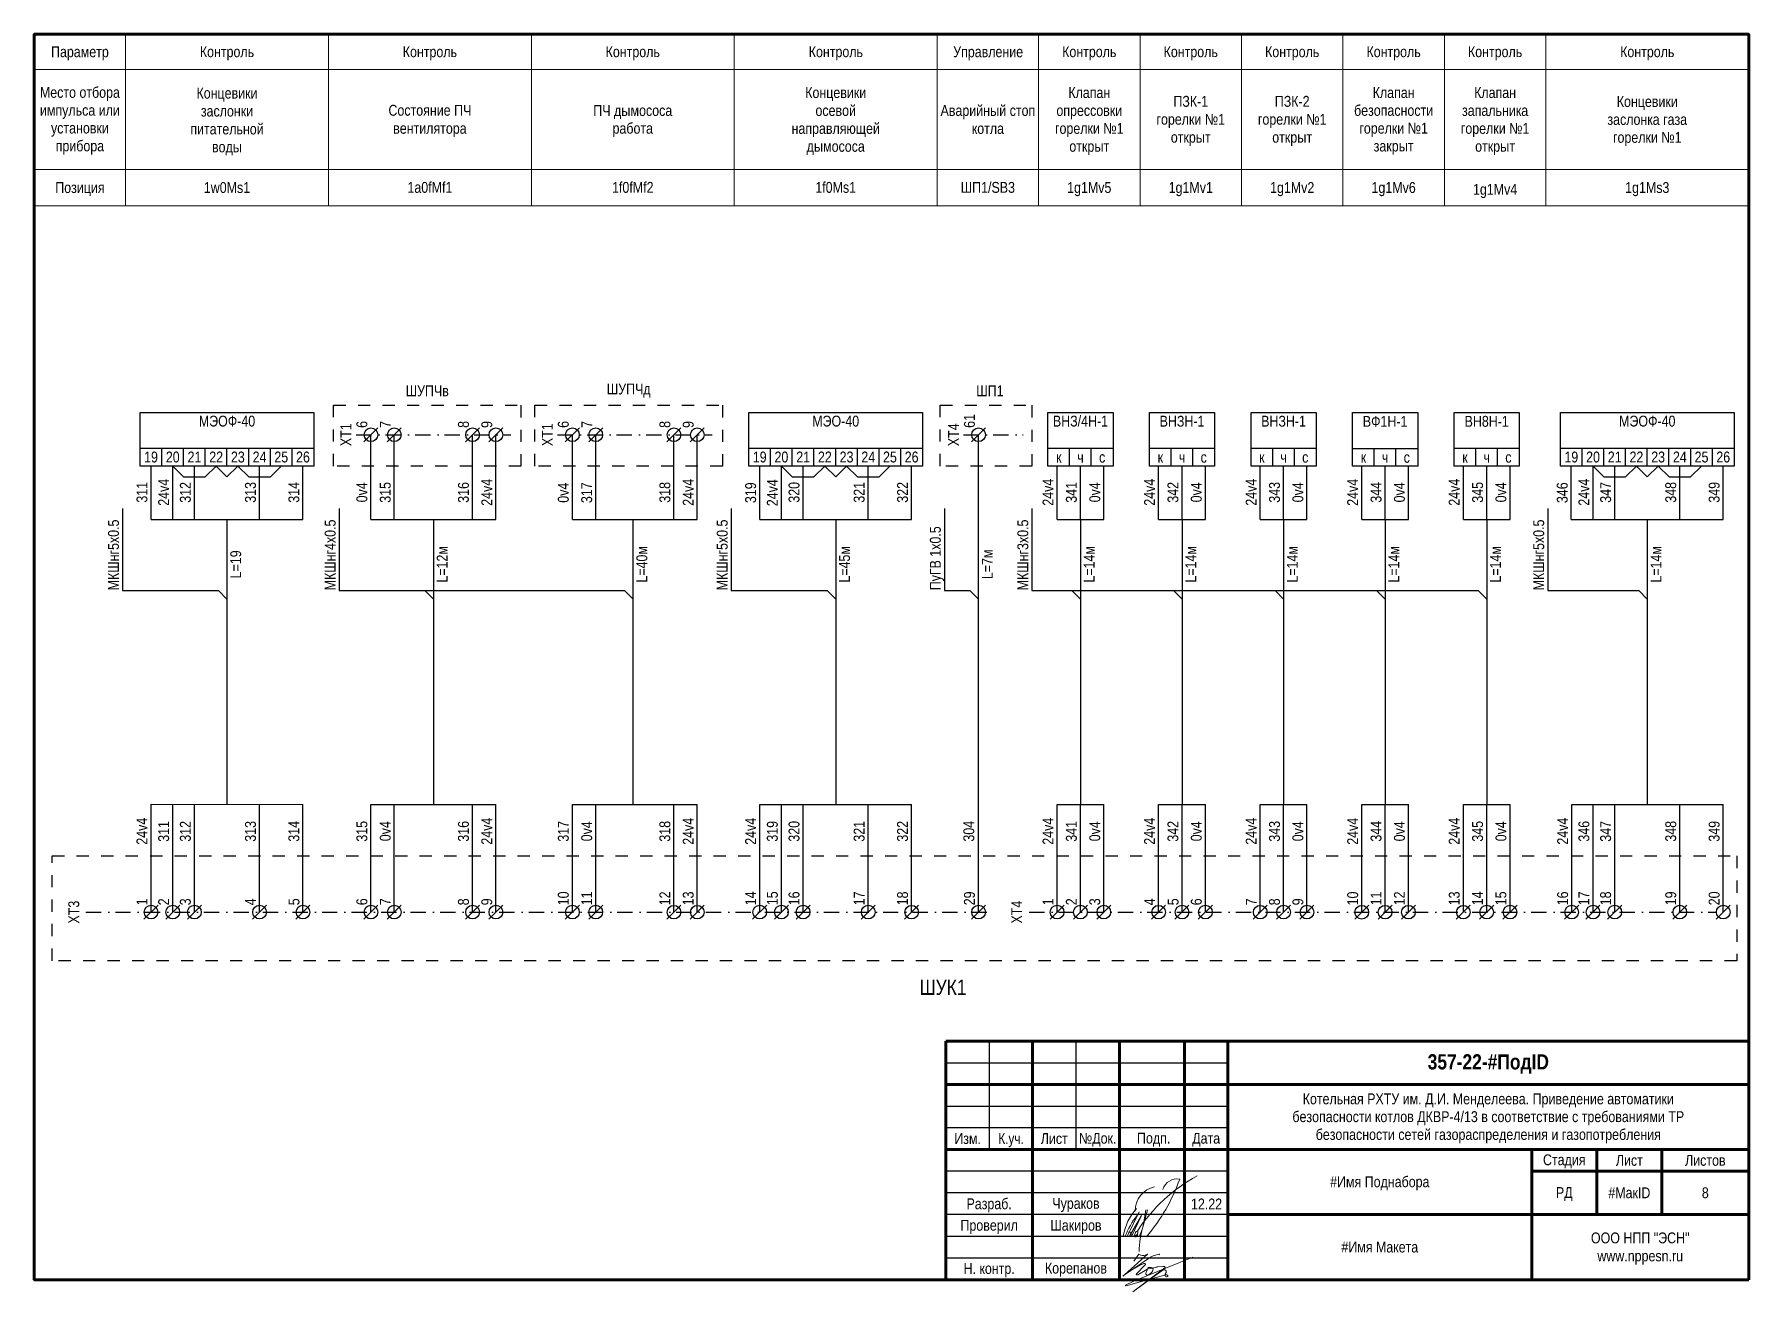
# Model space of a CAD drawing. Header units: millimetres. Extents: x -6000 to 26000, y -6000 to 26000.
# Drawn here: x 20 to 415, y -2538.1 to -2248.3 of the extents above; entities that cross this region are included whole.
import ezdxf

# ---------------------------------------------------------------- set-up
doc = ezdxf.new("R2010")
doc.units = ezdxf.units.MM
doc.header["$MEASUREMENT"] = 0
doc.linetypes.add('Штриховая', pattern=[5.644444, 2.822222, -2.822222])
doc.linetypes.add('Штрихпунктирная', pattern=[6.702778, 3.527778, -1.763889, 0, -1.411111])
for name, color, linetype, lineweight in [('0_Ном._пера__1', 7, 'Continuous', 15), ('0_Ном._пера__21', 7, 'Continuous', 30), ('0_Ном._пера__246', 7, 'Continuous', 100), ('2D - Общий_Ном._пера__1', 7, 'Continuous', 15), ('2D - Общий_Ном._пера__21', 7, 'Continuous', 30), ('Аннотация - Текст_Ном._пера__1', 7, 'Continuous', 15)]:
    doc.layers.add(name, color=color, linetype=linetype, lineweight=lineweight)
doc.layers.add('0_Ном._пера__9', color=7, linetype='Continuous', lineweight=15, true_color=0x3dad99)
doc.styles.add('СГЕНЕРИР_СТИЛЬ_1', font='')
doc.styles.add('СГЕНЕРИР_СТИЛЬ_4', font='')
doc.styles.get('СГЕНЕРИР_СТИЛЬ_1').set_extended_font_data('Arial Narrow')
doc.styles.get('СГЕНЕРИР_СТИЛЬ_4').set_extended_font_data('Arial Narrow', bold=True)

msp = doc.modelspace()

# ---------------------------------------------------------------- texts
at = {"layer": '0_Ном._пера__1', "color": 7, "linetype": 'Continuous', "lineweight": 15, "attachment_point": 5}
for s, insert, char_height, style in [('\\A1;{\\pqc;\\fArial Narrow|b1|i0|c204|p34;357-22\\fArial Narrow|b1|i0|c204|p34;-\\fArial Narrow|b1|i0|c204|p34;#ПодID}', (355, -2485.61), 3.5, 'СГЕНЕРИР_СТИЛЬ_4'), ('\\A1;{\\pqc;\\fArial Narrow|b0|i0|c204|p34;Изм.}', (235.04, -2502.8), 2.5, 'СГЕНЕРИР_СТИЛЬ_1'), ('\\A1;{\\W0.950000x;\\pqc;\\fArial Narrow|b0|i0|c204|p34;К.уч.}', (245.04, -2503.15), 2.5, 'СГЕНЕРИР_СТИЛЬ_1'), ('\\A1;{\\pqc;\\fArial Narrow|b0|i0|c204|p34;Лист}', (255, -2502.8), 2.5, 'СГЕНЕРИР_СТИЛЬ_1'), ('\\A1;{\\pqc;\\fArial Narrow|b0|i0|c204|p34;№Док.}', (265, -2503.08), 2.5, 'СГЕНЕРИР_СТИЛЬ_1'), ('\\A1;{\\pqc;\\fArial Narrow|b0|i0|c204|p34; Подп.}', (277.5, -2503.04), 2.5, 'СГЕНЕРИР_СТИЛЬ_1'), ('\\A1;{\\pqc;\\fArial Narrow|b0|i0|c204|p34;Дата}', (290, -2503.08), 2.5, 'СГЕНЕРИР_СТИЛЬ_1'), ('\\A1;{\\pqc;\\fArial Narrow|b0|i0|c204|p34;Стадия}', (372.5, -2508.04), 2.5, 'СГЕНЕРИР_СТИЛЬ_1'), ('\\A1;{\\pqc;\\fArial Narrow|b0|i0|c204|p34;Лист}', (387.5, -2507.82), 2.5, 'СГЕНЕРИР_СТИЛЬ_1'), ('\\A1;{\\pqc;\\fArial Narrow|b0|i0|c204|p34;Листов}', (405, -2507.82), 2.5, 'СГЕНЕРИР_СТИЛЬ_1'), ('\\A1;{\\pqc;\\fArial Narrow|b0|i0|c204|p34;#Имя Поднабора}', (330, -2513.12), 2.5, 'СГЕНЕРИР_СТИЛЬ_1'), ('\\A1;{\\pqc;\\fArial Narrow|b0|i0|c204|p34;РД}', (372.5, -2515.6), 2.5, 'СГЕНЕРИР_СТИЛЬ_1'), ('\\A1;{\\pqc;\\fArial Narrow|b0|i0|c204|p34;#МакID}', (387.5, -2515.3), 2.5, 'СГЕНЕРИР_СТИЛЬ_1'), ('\\A1;{\\pqc;\\fArial Narrow|b0|i0|c204|p34;#Имя Макета}', (330, -2527.8), 2.5, 'СГЕНЕРИР_СТИЛЬ_1')]:
    msp.add_mtext(s, dxfattribs=dict(at, insert=insert, char_height=char_height, style=style))
at = {"layer": '0_Ном._пера__1', "color": 7, "linetype": 'Continuous', "lineweight": 15, "insert": (355, -2498.12), "char_height": 2.5, "width": 102.1134, "attachment_point": 5, "line_spacing_factor": 0.984993, "style": 'СГЕНЕРИР_СТИЛЬ_1'}
msp.add_mtext('\\A1;{\\pqc;\\fArial Narrow|b0|i0|c204|p34;Котельная РХТУ им. Д.И. Менделеева. Приведение автоматики безопасности котлов ДКВР-4/13 в соответствие с требованиями ТР безопасности сетей газораспределения и газопотребления}', dxfattribs=at)
at = {"layer": '0_Ном._пера__1', "color": 7, "linetype": 'Continuous', "lineweight": 15, "insert": (390, -2528.13), "char_height": 2.5, "attachment_point": 5, "line_spacing_factor": 0.996855, "style": 'СГЕНЕРИР_СТИЛЬ_1'}
msp.add_mtext('\\A1;{\\pqc;\\fArial Narrow|b0|i0|c204|p34;ООО НПП "ЭСН"\\P\\pqc;\\fArial Narrow|b0|i0|c204|p34;www.nppesn.ru}', dxfattribs=at)
at = {"layer": 'Аннотация - Текст_Ном._пера__1', "color": 7, "linetype": 'Continuous', "lineweight": 15, "attachment_point": 2, "style": 'СГЕНЕРИР_СТИЛЬ_1'}
for s, insert, char_height in [('\\A1;{\\pqc;\\fArial Narrow|b0|i0|c204|p34;Параметр}', (30.51, -2251.1), 2.5), ('\\A1;{\\pqc;\\fArial Narrow|b0|i0|c204|p34;Контроль}', (64.4, -2251.09), 2.5), ('\\A1;{\\pqc;\\fArial Narrow|b0|i0|c204|p34;Контроль}', (111.15, -2251.09), 2.5), ('\\A1;{\\pqc;\\fArial Narrow|b0|i0|c204|p34;Контроль}', (157.89, -2251.09), 2.5), ('\\A1;{\\pqc;\\fArial Narrow|b0|i0|c204|p34;Контроль}', (204.69, -2251.09), 2.5), ('\\A1;{\\pqc;\\fArial Narrow|b0|i0|c204|p34;Управление}', (239.77, -2251.1), 2.5), ('\\A1;{\\pqc;\\fArial Narrow|b0|i0|c204|p34;Контроль}', (263.07, -2251.09), 2.5), ('\\A1;{\\pqc;\\fArial Narrow|b0|i0|c204|p34;Контроль}', (286.45, -2251.09), 2.5), ('\\A1;{\\pqc;\\fArial Narrow|b0|i0|c204|p34;Контроль}', (309.82, -2251.09), 2.5), ('\\A1;{\\pqc;\\fArial Narrow|b0|i0|c204|p34;Контроль}', (333.19, -2251.09), 2.5), ('\\A1;{\\pqc;\\fArial Narrow|b0|i0|c204|p34;Контроль}', (356.57, -2251.09), 2.5), ('\\A1;{\\pqc;\\fArial Narrow|b0|i0|c204|p34;Контроль}', (391.63, -2251.09), 2.5), ('\\A1;{\\pqc;\\fArial Narrow|b0|i0|c204|p34;Позиция}', (30.51, -2282.39), 2.5), ('\\A1;{\\pqc;\\fArial Narrow|b0|i0|c204|p34;1w0Ms1}', (64.4, -2282.38), 2.5), ('\\A1;{\\pqc;\\fArial Narrow|b0|i0|c204|p34;1a0fMf1}', (111.15, -2282.35), 2.5), ('\\A1;{\\pqc;\\fArial Narrow|b0|i0|c204|p34;1f0fMf\\fArial Narrow|b0|i0|c204|p34;2}', (157.89, -2282.35), 2.5), ('\\A1;{\\pqc;\\fArial Narrow|b0|i0|c204|p34;1f0Ms1}', (204.64, -2282.35), 2.5), ('\\A1;{\\pqc;\\fArial Narrow|b0|i0|c204|p34;ШП1/SB\\fArial Narrow|b0|i0|c204|p34;3}', (239.7, -2282.35), 2.5), ('\\A1;{\\pqc;\\fArial Narrow|b0|i0|c204|p34;1g1Mv5}', (263.07, -2282.38), 2.5), ('\\A1;{\\pqc;\\fArial Narrow|b0|i0|c204|p34;1g1Mv1}', (286.45, -2282.38), 2.5), ('\\A1;{\\pqc;\\fArial Narrow|b0|i0|c204|p34;1g1Mv\\fArial Narrow|b0|i0|c204|p34;2}', (309.82, -2282.38), 2.5), ('\\A1;{\\pqc;\\fArial Narrow|b0|i0|c204|p34;1g1Mv\\fArial Narrow|b0|i0|c204|p34;6}', (333.19, -2282.38), 2.5), ('\\A1;{\\pqc;\\fArial Narrow|b0|i0|c204|p34;1\\fArial Narrow|b0|i0|c204|p34;g1\\fArial Narrow|b0|i0|c204|p34;M\\fArial Narrow|b0|i0|c204|p34;v4}', (356.57, -2282.8), 2.5), ('\\A1;{\\pqc;\\fArial Narrow|b0|i0|c204|p34;1\\fArial Narrow|b0|i0|c204|p34;g1\\fArial Narrow|b0|i0|c204|p34;M\\fArial Narrow|b0|i0|c204|p34;s3}', (391.63, -2282.38), 2.5), ('\\A1;{\\pqc;\\fArial Narrow|b0|i0|c204|p34;ШУПЧв}', (110.54, -2329.24), 2.5), ('\\A1;{\\pqc;\\fArial Narrow|b0|i0|c204|p34;ШУПЧд}', (156.95, -2328.8), 2.5), ('\\A1;{\\pqc;\\fArial Narrow|b0|i0|c204|p34;Ш\\fArial Narrow|b0|i0|c204|p34;П1}', (240.18, -2329.23), 2.5), ('\\A1;{\\pqc;\\fArial Narrow|b0|i0|c204|p34;МЭО\\fArial Narrow|b0|i0|c204|p34;Ф\\fArial Narrow|b0|i0|c204|p34;-40}', (64.4, -2336.21), 2.5), ('\\A1;{\\pqc;\\fArial Narrow|b0|i0|c204|p34;МЭО-40}', (204.64, -2336.21), 2.5), ('\\A1;{\\pqc;\\fArial Narrow|b0|i0|c204|p34;ВНЗ/4Н-1}', (261.04, -2336.21), 2.5), ('\\A1;{\\pqc;\\fArial Narrow|b0|i0|c204|p34;ВНЗН-1}', (284.44, -2336.23), 2.5), ('\\A1;{\\pqc;\\fArial Narrow|b0|i0|c204|p34;ВНЗН-1}', (307.83, -2336.23), 2.5), ('\\A1;{\\pqc;\\fArial Narrow|b0|i0|c204|p34;В\\fArial Narrow|b0|i0|c204|p34;Ф1\\fArial Narrow|b0|i0|c204|p34;Н-1}', (331.23, -2336.27), 2.5), ('\\A1;{\\pqc;\\fArial Narrow|b0|i0|c204|p34;ВН\\fArial Narrow|b0|i0|c204|p34;8\\fArial Narrow|b0|i0|c204|p34;Н-1}', (354.63, -2336.26), 2.5), ('\\A1;{\\pqc;\\fArial Narrow|b0|i0|c204|p34;МЭО\\fArial Narrow|b0|i0|c204|p34;Ф\\fArial Narrow|b0|i0|c204|p34;-40}', (391.63, -2336.21), 2.5), ('\\A1;{\\pqc;\\fArial Narrow|b0|i0|c204|p34;19}', (46.9, -2344.48), 2.5), ('\\A1;{\\pqc;\\fArial Narrow|b0|i0|c204|p34;20}', (51.9, -2344.48), 2.5), ('\\A1;{\\pqc;\\fArial Narrow|b0|i0|c204|p34;21}', (56.9, -2344.48), 2.5), ('\\A1;{\\pqc;\\fArial Narrow|b0|i0|c204|p34;22}', (61.9, -2344.48), 2.5), ('\\A1;{\\pqc;\\fArial Narrow|b0|i0|c204|p34;23}', (66.9, -2344.48), 2.5), ('\\A1;{\\pqc;\\fArial Narrow|b0|i0|c204|p34;24}', (71.9, -2344.48), 2.5), ('\\A1;{\\pqc;\\fArial Narrow|b0|i0|c204|p34;25}', (76.9, -2344.48), 2.5), ('\\A1;{\\pqc;\\fArial Narrow|b0|i0|c204|p34;26}', (81.9, -2344.48), 2.5), ('\\A1;{\\pqc;\\fArial Narrow|b0|i0|c204|p34;19}', (187.14, -2344.48), 2.5), ('\\A1;{\\pqc;\\fArial Narrow|b0|i0|c204|p34;20}', (192.14, -2344.48), 2.5), ('\\A1;{\\pqc;\\fArial Narrow|b0|i0|c204|p34;21}', (197.14, -2344.48), 2.5), ('\\A1;{\\pqc;\\fArial Narrow|b0|i0|c204|p34;22}', (202.14, -2344.48), 2.5), ('\\A1;{\\pqc;\\fArial Narrow|b0|i0|c204|p34;23}', (207.14, -2344.48), 2.5), ('\\A1;{\\pqc;\\fArial Narrow|b0|i0|c204|p34;24}', (212.14, -2344.48), 2.5), ('\\A1;{\\pqc;\\fArial Narrow|b0|i0|c204|p34;25}', (217.14, -2344.48), 2.5), ('\\A1;{\\pqc;\\fArial Narrow|b0|i0|c204|p34;26}', (222.14, -2344.48), 2.5), ('\\A1;{\\pqc;\\fArial Narrow|b0|i0|c204|p34;к}', (256.04, -2344.52), 2.5), ('\\A1;{\\pqc;\\fArial Narrow|b0|i0|c204|p34;ч}', (261.04, -2344.52), 2.5), ('\\A1;{\\pqc;\\fArial Narrow|b0|i0|c204|p34;с}', (266.04, -2344.52), 2.5), ('\\A1;{\\pqc;\\fArial Narrow|b0|i0|c204|p34;к}', (279.44, -2344.53), 2.5), ('\\A1;{\\pqc;\\fArial Narrow|b0|i0|c204|p34;ч}', (284.44, -2344.53), 2.5), ('\\A1;{\\pqc;\\fArial Narrow|b0|i0|c204|p34;с}', (289.44, -2344.53), 2.5), ('\\A1;{\\pqc;\\fArial Narrow|b0|i0|c204|p34;к}', (302.83, -2344.53), 2.5), ('\\A1;{\\pqc;\\fArial Narrow|b0|i0|c204|p34;ч}', (307.83, -2344.53), 2.5), ('\\A1;{\\pqc;\\fArial Narrow|b0|i0|c204|p34;с}', (312.83, -2344.53), 2.5), ('\\A1;{\\pqc;\\fArial Narrow|b0|i0|c204|p34;к}', (326.23, -2344.55), 2.5), ('\\A1;{\\pqc;\\fArial Narrow|b0|i0|c204|p34;ч}', (331.23, -2344.55), 2.5), ('\\A1;{\\pqc;\\fArial Narrow|b0|i0|c204|p34;с}', (336.23, -2344.55), 2.5), ('\\A1;{\\pqc;\\fArial Narrow|b0|i0|c204|p34;к}', (349.63, -2344.53), 2.5), ('\\A1;{\\pqc;\\fArial Narrow|b0|i0|c204|p34;ч}', (354.63, -2344.53), 2.5), ('\\A1;{\\pqc;\\fArial Narrow|b0|i0|c204|p34;с}', (359.63, -2344.53), 2.5), ('\\A1;{\\pqc;\\fArial Narrow|b0|i0|c204|p34;19}', (374.13, -2344.48), 2.5), ('\\A1;{\\pqc;\\fArial Narrow|b0|i0|c204|p34;20}', (379.13, -2344.48), 2.5), ('\\A1;{\\pqc;\\fArial Narrow|b0|i0|c204|p34;21}', (384.13, -2344.48), 2.5), ('\\A1;{\\pqc;\\fArial Narrow|b0|i0|c204|p34;22}', (389.13, -2344.48), 2.5), ('\\A1;{\\pqc;\\fArial Narrow|b0|i0|c204|p34;23}', (394.13, -2344.48), 2.5), ('\\A1;{\\pqc;\\fArial Narrow|b0|i0|c204|p34;24}', (399.13, -2344.48), 2.5), ('\\A1;{\\pqc;\\fArial Narrow|b0|i0|c204|p34;25}', (404.13, -2344.48), 2.5), ('\\A1;{\\pqc;\\fArial Narrow|b0|i0|c204|p34;26}', (409.13, -2344.48), 2.5), ('\\A1;{\\pqc;\\fArial Narrow|b0|i0|c204|p34;ШУК1}', (229.39, -2466.18), 3.5), ('\\A1;{\\pqc;\\fArial Narrow|b0|i0|c204|p34;8}', (405, -2514.03), 2.5), ('\\A1;{\\pqc;\\fArial Narrow|b0|i0|c204|p34;Разраб.}', (240, -2516.56), 2.5), ('\\A1;{\\pqc;\\fArial Narrow|b0|i0|c204|p34;Чураков}', (260, -2516.48), 2.5), ('\\A1;{\\pqc;\\fArial Narrow|b0|i0|c204|p34;12.22}', (290.08, -2516.62), 2.5), ('\\A1;{\\pqc;\\fArial Narrow|b0|i0|c204|p34;Проверил}', (240, -2521.52), 2.5), ('\\A1;{\\pqc;\\fArial Narrow|b0|i0|c204|p34;Шакиров}', (260, -2521.52), 2.5), ('\\A1;{\\pqc;\\fArial Narrow|b0|i0|c204|p34;Н. контр.}', (240, -2531.48), 2.5), ('\\A1;{\\pqc;\\fArial Narrow|b0|i0|c204|p34;Корепанов}', (260, -2531.39), 2.5)]:
    msp.add_mtext(s, dxfattribs=dict(at, insert=insert, char_height=char_height))
at = {"layer": 'Аннотация - Текст_Ном._пера__1', "color": 7, "linetype": 'Continuous', "lineweight": 15, "char_height": 2.5, "attachment_point": 2, "style": 'СГЕНЕРИР_СТИЛЬ_1'}
for s, insert, width, line_spacing_factor in [('\\A1;{\\pqc;\\fArial Narrow|b0|i0|c204|p34;Место отбора импульса или установки прибора}', (30.51, -2260.45), 21.0254, 0.986465), ('\\A1;{\\pqc;\\fArial Narrow|b0|i0|c204|p34;Концевики заслонки питательной воды}', (64.4, -2260.63), 23.3734, 0.990855), ('\\A1;{\\pqc;\\fArial Narrow|b0|i0|c204|p34;Концевики о\\fArial Narrow|b0|i0|c204|p34;сев\\fArial Narrow|b0|i0|c204|p34;ой\\fArial Narrow|b0|i0|c204|p34; направляющ\\fArial Narrow|b0|i0|c204|p34;ей\\fArial Narrow|b0|i0|c204|p34; дымососа}', (204.65, -2260.5), 23.3734, 0.990855), ('\\A1;{\\pqc;\\fArial Narrow|b0|i0|c204|p34;Клапан опрессовки горелки №1 открыт}', (263.07, -2260.5), 23.3734, 0.990186), ('\\A1;{\\pqc;\\fArial Narrow|b0|i0|c204|p34;ПЗК-1\\P\\pqc;\\fArial Narrow|b0|i0|c204|p34;горелки №1 открыт}', (286.45, -2262.52), 23.3734, 0.991331), ('\\A1;{\\pqc;\\fArial Narrow|b0|i0|c204|p34;ПЗК-2\\P\\pqc;\\fArial Narrow|b0|i0|c204|p34;горелки №1 открыт}', (309.82, -2262.52), 23.3734, 0.991331), ('\\A1;{\\pqc;\\fArial Narrow|b0|i0|c204|p34;Клапан безопасности\\P\\pqc;\\fArial Narrow|b0|i0|c204|p34;горелки №1 закрыт}', (333.19, -2260.5), 23.3734, 0.985638), ('\\A1;{\\pqc;\\fArial Narrow|b0|i0|c204|p34;Клапан запальника\\P\\pqc;\\fArial Narrow|b0|i0|c204|p34;горелки №1 открыт}', (356.57, -2260.5), 23.3734, 0.990186), ('\\A1;{\\pqc;\\fArial Narrow|b0|i0|c204|p34;Концевики з\\fArial Narrow|b0|i0|c204|p34;аслонка газа горелки №1}', (391.63, -2262.56), 23.3734, 0.991164), ('\\A1;{\\pqc;\\fArial Narrow|b0|i0|c204|p34;Состояние \\fArial Narrow|b0|i0|c204|p34;ПЧ вентилятора}', (111.15, -2264.58), 23.3734, 0.996855), ('\\A1;{\\pqc;\\fArial Narrow|b0|i0|c204|p34;ПЧ дымососа работа}', (157.89, -2264.63), 23.3734, 0.982786), ('\\A1;{\\pqc;\\fArial Narrow|b0|i0|c204|p34;Аварийный стоп \\fArial Narrow|b0|i0|c204|p34;к\\fArial Narrow|b0|i0|c204|p34;отла}', (239.71, -2264.63), 23.3734, 0.994649)]:
    msp.add_mtext(s, dxfattribs=dict(at, insert=insert, width=width, line_spacing_factor=line_spacing_factor))
at = {"layer": 'Аннотация - Текст_Ном._пера__1', "color": 7, "linetype": 'Continuous', "lineweight": 15, "char_height": 2.5, "attachment_point": 2, "rotation": 90, "style": 'СГЕНЕРИР_СТИЛЬ_1'}
for s, insert in [('\\A1;{\\pqc;\\fArial Narrow|b0|i0|c204|p34;XT\\fArial Narrow|b0|i0|c204|p34;1}', (90.55, -2340.6)), ('\\A1;{\\pqc;\\fArial Narrow|b0|i0|c204|p34;6}', (94.22, -2338.22)), ('\\A1;{\\pqc;\\fArial Narrow|b0|i0|c204|p34;7}', (99.64, -2338.22)), ('\\A1;{\\pqc;\\fArial Narrow|b0|i0|c204|p34;8}', (117.62, -2338.22)), ('\\A1;{\\pqc;\\fArial Narrow|b0|i0|c204|p34;9}', (123, -2338.24)), ('\\A1;{\\pqc;\\fArial Narrow|b0|i0|c204|p34;XT\\fArial Narrow|b0|i0|c204|p34;1}', (136.96, -2340.6)), ('\\A1;{\\pqc;\\fArial Narrow|b0|i0|c204|p34;6}', (140.63, -2338.22)), ('\\A1;{\\pqc;\\fArial Narrow|b0|i0|c204|p34;7}', (146.05, -2338.22)), ('\\A1;{\\pqc;\\fArial Narrow|b0|i0|c204|p34;8}', (164.03, -2338.22)), ('\\A1;{\\pqc;\\fArial Narrow|b0|i0|c204|p34;9}', (169.41, -2338.24)), ('\\A1;{\\pqc;\\fArial Narrow|b0|i0|c204|p34;XT\\fArial Narrow|b0|i0|c204|p34;4}', (230.54, -2340.6)), ('\\A1;{\\pqc;\\fArial Narrow|b0|i0|c204|p34;61}', (234.2, -2337.42)), ('\\A1;{\\pqc;\\fArial Narrow|b0|i0|c204|p34;31\\fArial Narrow|b0|i0|c204|p34;1}', (43.55, -2353.86)), ('\\A1;{\\pqc;\\fArial Narrow|b0|i0|c204|p34;24v\\fArial Narrow|b0|i0|c204|p34;4}', (48.55, -2353.86)), ('\\A1;{\\pqc;\\fArial Narrow|b0|i0|c204|p34;31\\fArial Narrow|b0|i0|c204|p34;2}', (53.55, -2353.88)), ('\\A1;{\\pqc;\\fArial Narrow|b0|i0|c204|p34;31\\fArial Narrow|b0|i0|c204|p34;3}', (68.55, -2353.88)), ('\\A1;{\\pqc;\\fArial Narrow|b0|i0|c204|p34;31\\fArial Narrow|b0|i0|c204|p34;4}', (78.55, -2353.87)), ('\\A1;{\\pqc;\\fArial Narrow|b0|i0|c204|p34;0v\\fArial Narrow|b0|i0|c204|p34;4}', (94.22, -2353.87)), ('\\A1;{\\pqc;\\fArial Narrow|b0|i0|c204|p34;31\\fArial Narrow|b0|i0|c204|p34;5}', (99.61, -2353.89)), ('\\A1;{\\pqc;\\fArial Narrow|b0|i0|c204|p34;3\\fArial Narrow|b0|i0|c204|p34;1\\fArial Narrow|b0|i0|c204|p34;6}', (117.62, -2353.89)), ('\\A1;{\\pqc;\\fArial Narrow|b0|i0|c204|p34;24\\fArial Narrow|b0|i0|c204|p34;v4}', (123, -2353.87)), ('\\A1;{\\pqc;\\fArial Narrow|b0|i0|c204|p34;0v\\fArial Narrow|b0|i0|c204|p34;4}', (140.63, -2353.96)), ('\\A1;{\\pqc;\\fArial Narrow|b0|i0|c204|p34;3\\fArial Narrow|b0|i0|c204|p34;17}', (146.02, -2353.96)), ('\\A1;{\\pqc;\\fArial Narrow|b0|i0|c204|p34;3\\fArial Narrow|b0|i0|c204|p34;18}', (164.03, -2353.87)), ('\\A1;{\\pqc;\\fArial Narrow|b0|i0|c204|p34;24\\fArial Narrow|b0|i0|c204|p34;v4}', (169.41, -2353.87)), ('\\A1;{\\pqc;\\fArial Narrow|b0|i0|c204|p34;3\\fArial Narrow|b0|i0|c204|p34;19}', (183.79, -2353.96)), ('\\A1;{\\pqc;\\fArial Narrow|b0|i0|c204|p34;24v\\fArial Narrow|b0|i0|c204|p34;4}', (188.79, -2353.96)), ('\\A1;{\\pqc;\\fArial Narrow|b0|i0|c204|p34;3\\fArial Narrow|b0|i0|c204|p34;20}', (193.79, -2353.87)), ('\\A1;{\\pqc;\\fArial Narrow|b0|i0|c204|p34;3\\fArial Narrow|b0|i0|c204|p34;21}', (208.79, -2353.87)), ('\\A1;{\\pqc;\\fArial Narrow|b0|i0|c204|p34;3\\fArial Narrow|b0|i0|c204|p34;22}', (218.79, -2353.87)), ('\\A1;{\\pqc;\\fArial Narrow|b0|i0|c204|p34;24v\\fArial Narrow|b0|i0|c204|p34;4}', (252.31, -2353.85)), ('\\A1;{\\pqc;\\fArial Narrow|b0|i0|c204|p34;3\\fArial Narrow|b0|i0|c204|p34;41}', (257.69, -2353.88)), ('\\A1;{\\pqc;\\fArial Narrow|b0|i0|c204|p34;0v\\fArial Narrow|b0|i0|c204|p34;4}', (263.08, -2353.87)), ('\\A1;{\\pqc;\\fArial Narrow|b0|i0|c204|p34;24v\\fArial Narrow|b0|i0|c204|p34;4}', (275.71, -2353.85)), ('\\A1;{\\pqc;\\fArial Narrow|b0|i0|c204|p34;3\\fArial Narrow|b0|i0|c204|p34;42}', (281.09, -2353.87)), ('\\A1;{\\pqc;\\fArial Narrow|b0|i0|c204|p34;0v\\fArial Narrow|b0|i0|c204|p34;4}', (286.47, -2353.87)), ('\\A1;{\\pqc;\\fArial Narrow|b0|i0|c204|p34;24v\\fArial Narrow|b0|i0|c204|p34;4}', (299.11, -2353.85)), ('\\A1;{\\pqc;\\fArial Narrow|b0|i0|c204|p34;3\\fArial Narrow|b0|i0|c204|p34;43}', (304.49, -2353.87)), ('\\A1;{\\pqc;\\fArial Narrow|b0|i0|c204|p34;0v\\fArial Narrow|b0|i0|c204|p34;4}', (309.87, -2353.87)), ('\\A1;{\\pqc;\\fArial Narrow|b0|i0|c204|p34;24v\\fArial Narrow|b0|i0|c204|p34;4}', (322.5, -2353.87)), ('\\A1;{\\pqc;\\fArial Narrow|b0|i0|c204|p34;3\\fArial Narrow|b0|i0|c204|p34;44}', (327.89, -2353.87)), ('\\A1;{\\pqc;\\fArial Narrow|b0|i0|c204|p34;0v\\fArial Narrow|b0|i0|c204|p34;4}', (333.27, -2353.88)), ('\\A1;{\\pqc;\\fArial Narrow|b0|i0|c204|p34;24v\\fArial Narrow|b0|i0|c204|p34;4}', (345.9, -2353.85)), ('\\A1;{\\pqc;\\fArial Narrow|b0|i0|c204|p34;3\\fArial Narrow|b0|i0|c204|p34;45}', (351.28, -2353.87)), ('\\A1;{\\pqc;\\fArial Narrow|b0|i0|c204|p34;0v\\fArial Narrow|b0|i0|c204|p34;4}', (356.66, -2353.87)), ('\\A1;{\\pqc;\\fArial Narrow|b0|i0|c204|p34;3\\fArial Narrow|b0|i0|c204|p34;46}', (370.78, -2353.96)), ('\\A1;{\\pqc;\\fArial Narrow|b0|i0|c204|p34;24v\\fArial Narrow|b0|i0|c204|p34;4}', (375.78, -2353.84)), ('\\A1;{\\pqc;\\fArial Narrow|b0|i0|c204|p34;3\\fArial Narrow|b0|i0|c204|p34;47}', (380.78, -2353.88)), ('\\A1;{\\pqc;\\fArial Narrow|b0|i0|c204|p34;3\\fArial Narrow|b0|i0|c204|p34;48}', (395.78, -2353.87)), ('\\A1;{\\pqc;\\fArial Narrow|b0|i0|c204|p34;34\\fArial Narrow|b0|i0|c204|p34;9}', (405.78, -2353.87)), ('\\A1;{\\pqc;\\fArial Narrow|b0|i0|c204|p34;МКШнг5х0.5}', (36.99, -2368.3)), ('\\A1;{\\pqc;\\fArial Narrow|b0|i0|c204|p34;МКШнг4х0.5}', (86.92, -2368.3)), ('\\A1;{\\pqc;\\fArial Narrow|b0|i0|c204|p34;МКШнг5х0.5}', (177.24, -2368.3)), ('\\A1;{\\pqc;\\fArial Narrow|b0|i0|c204|p34;ПуГВ\\fArial Narrow|b0|i0|c204|p34; 1х0.5}', (226.35, -2369.07)), ('\\A1;{\\pqc;\\fArial Narrow|b0|i0|c204|p34;МКШнг3х0.5}', (246.51, -2368.3)), ('\\A1;{\\pqc;\\fArial Narrow|b0|i0|c204|p34;МКШнг5х0.5}', (365.37, -2368.3)), ('\\A1;{\\pqc;\\fArial Narrow|b0|i0|c204|p34;L=1\\fArial Narrow|b0|i0|c204|p34;9}', (65.16, -2370.47)), ('\\A1;{\\pqc;\\fArial Narrow|b0|i0|c204|p34;L=\\fArial Narrow|b0|i0|c204|p34;12\\fArial Narrow|b0|i0|c204|p34;м}', (112.73, -2370.47)), ('\\A1;{\\pqc;\\fArial Narrow|b0|i0|c204|p34;L=\\fArial Narrow|b0|i0|c204|p34;4\\fArial Narrow|b0|i0|c204|p34;0м}', (158.73, -2370.47)), ('\\A1;{\\pqc;\\fArial Narrow|b0|i0|c204|p34;L=\\fArial Narrow|b0|i0|c204|p34;45\\fArial Narrow|b0|i0|c204|p34;м}', (205.42, -2370.47)), ('\\A1;{\\pqc;\\fArial Narrow|b0|i0|c204|p34;L=\\fArial Narrow|b0|i0|c204|p34;7\\fArial Narrow|b0|i0|c204|p34;м}', (238.33, -2370.47)), ('\\A1;{\\pqc;\\fArial Narrow|b0|i0|c204|p34;L=1\\fArial Narrow|b0|i0|c204|p34;4\\fArial Narrow|b0|i0|c204|p34;м}', (261.81, -2370.47)), ('\\A1;{\\pqc;\\fArial Narrow|b0|i0|c204|p34;L=1\\fArial Narrow|b0|i0|c204|p34;4\\fArial Narrow|b0|i0|c204|p34;м}', (285.21, -2370.47)), ('\\A1;{\\pqc;\\fArial Narrow|b0|i0|c204|p34;L=1\\fArial Narrow|b0|i0|c204|p34;4\\fArial Narrow|b0|i0|c204|p34;м}', (308.61, -2370.47)), ('\\A1;{\\pqc;\\fArial Narrow|b0|i0|c204|p34;L=1\\fArial Narrow|b0|i0|c204|p34;4\\fArial Narrow|b0|i0|c204|p34;м}', (332, -2370.47)), ('\\A1;{\\pqc;\\fArial Narrow|b0|i0|c204|p34;L=1\\fArial Narrow|b0|i0|c204|p34;4\\fArial Narrow|b0|i0|c204|p34;м}', (355.4, -2370.47)), ('\\A1;{\\pqc;\\fArial Narrow|b0|i0|c204|p34;L=1\\fArial Narrow|b0|i0|c204|p34;4\\fArial Narrow|b0|i0|c204|p34;м}', (392.4, -2370.47)), ('\\A1;{\\pqc;\\fArial Narrow|b0|i0|c204|p34;24v\\fArial Narrow|b0|i0|c204|p34;4}', (43.55, -2431.97)), ('\\A1;{\\pqc;\\fArial Narrow|b0|i0|c204|p34;24\\fArial Narrow|b0|i0|c204|p34;v4}', (123, -2431.96)), ('\\A1;{\\pqc;\\fArial Narrow|b0|i0|c204|p34;24\\fArial Narrow|b0|i0|c204|p34;v4}', (169.41, -2431.98)), ('\\A1;{\\pqc;\\fArial Narrow|b0|i0|c204|p34;24v\\fArial Narrow|b0|i0|c204|p34;4}', (183.79, -2431.98)), ('\\A1;{\\pqc;\\fArial Narrow|b0|i0|c204|p34;24v\\fArial Narrow|b0|i0|c204|p34;4}', (252.31, -2431.97)), ('\\A1;{\\pqc;\\fArial Narrow|b0|i0|c204|p34;24v\\fArial Narrow|b0|i0|c204|p34;4}', (275.71, -2431.97)), ('\\A1;{\\pqc;\\fArial Narrow|b0|i0|c204|p34;24v\\fArial Narrow|b0|i0|c204|p34;4}', (299.11, -2431.97)), ('\\A1;{\\pqc;\\fArial Narrow|b0|i0|c204|p34;24v\\fArial Narrow|b0|i0|c204|p34;4}', (322.5, -2431.98)), ('\\A1;{\\pqc;\\fArial Narrow|b0|i0|c204|p34;24v\\fArial Narrow|b0|i0|c204|p34;4}', (345.9, -2431.97)), ('\\A1;{\\pqc;\\fArial Narrow|b0|i0|c204|p34;24v\\fArial Narrow|b0|i0|c204|p34;4}', (370.87, -2431.95)), ('\\A1;{\\pqc;\\fArial Narrow|b0|i0|c204|p34;31\\fArial Narrow|b0|i0|c204|p34;1}', (48.55, -2432.01)), ('\\A1;{\\pqc;\\fArial Narrow|b0|i0|c204|p34;31\\fArial Narrow|b0|i0|c204|p34;2}', (53.55, -2431.99)), ('\\A1;{\\pqc;\\fArial Narrow|b0|i0|c204|p34;31\\fArial Narrow|b0|i0|c204|p34;3}', (68.55, -2431.99)), ('\\A1;{\\pqc;\\fArial Narrow|b0|i0|c204|p34;31\\fArial Narrow|b0|i0|c204|p34;4}', (78.55, -2431.98)), ('\\A1;{\\pqc;\\fArial Narrow|b0|i0|c204|p34;31\\fArial Narrow|b0|i0|c204|p34;5}', (94.22, -2431.98)), ('\\A1;{\\pqc;\\fArial Narrow|b0|i0|c204|p34;0v\\fArial Narrow|b0|i0|c204|p34;4}', (99.61, -2431.96)), ('\\A1;{\\pqc;\\fArial Narrow|b0|i0|c204|p34;3\\fArial Narrow|b0|i0|c204|p34;1\\fArial Narrow|b0|i0|c204|p34;6}', (117.62, -2431.98)), ('\\A1;{\\pqc;\\fArial Narrow|b0|i0|c204|p34;3\\fArial Narrow|b0|i0|c204|p34;17}', (140.63, -2431.98)), ('\\A1;{\\pqc;\\fArial Narrow|b0|i0|c204|p34;0v\\fArial Narrow|b0|i0|c204|p34;4}', (146.02, -2431.98)), ('\\A1;{\\pqc;\\fArial Narrow|b0|i0|c204|p34;3\\fArial Narrow|b0|i0|c204|p34;18}', (164.03, -2431.98)), ('\\A1;{\\pqc;\\fArial Narrow|b0|i0|c204|p34;3\\fArial Narrow|b0|i0|c204|p34;19}', (188.79, -2431.98)), ('\\A1;{\\pqc;\\fArial Narrow|b0|i0|c204|p34;3\\fArial Narrow|b0|i0|c204|p34;20}', (193.79, -2431.98)), ('\\A1;{\\pqc;\\fArial Narrow|b0|i0|c204|p34;3\\fArial Narrow|b0|i0|c204|p34;21}', (208.79, -2431.98)), ('\\A1;{\\pqc;\\fArial Narrow|b0|i0|c204|p34;3\\fArial Narrow|b0|i0|c204|p34;22}', (218.79, -2431.98)), ('\\A1;{\\pqc;\\fArial Narrow|b0|i0|c204|p34;304}', (234.06, -2431.97)), ('\\A1;{\\pqc;\\fArial Narrow|b0|i0|c204|p34;3\\fArial Narrow|b0|i0|c204|p34;41}', (257.69, -2431.99)), ('\\A1;{\\pqc;\\fArial Narrow|b0|i0|c204|p34;0v\\fArial Narrow|b0|i0|c204|p34;4}', (263.08, -2431.98)), ('\\A1;{\\pqc;\\fArial Narrow|b0|i0|c204|p34;3\\fArial Narrow|b0|i0|c204|p34;42}', (281.09, -2431.98)), ('\\A1;{\\pqc;\\fArial Narrow|b0|i0|c204|p34;0v\\fArial Narrow|b0|i0|c204|p34;4}', (286.47, -2431.98)), ('\\A1;{\\pqc;\\fArial Narrow|b0|i0|c204|p34;3\\fArial Narrow|b0|i0|c204|p34;43}', (304.49, -2431.98)), ('\\A1;{\\pqc;\\fArial Narrow|b0|i0|c204|p34;0v\\fArial Narrow|b0|i0|c204|p34;4}', (309.87, -2431.98)), ('\\A1;{\\pqc;\\fArial Narrow|b0|i0|c204|p34;3\\fArial Narrow|b0|i0|c204|p34;44}', (327.89, -2431.98)), ('\\A1;{\\pqc;\\fArial Narrow|b0|i0|c204|p34;0v\\fArial Narrow|b0|i0|c204|p34;4}', (333.27, -2431.99)), ('\\A1;{\\pqc;\\fArial Narrow|b0|i0|c204|p34;3\\fArial Narrow|b0|i0|c204|p34;45}', (351.28, -2431.98)), ('\\A1;{\\pqc;\\fArial Narrow|b0|i0|c204|p34;0v\\fArial Narrow|b0|i0|c204|p34;4}', (356.66, -2431.98)), ('\\A1;{\\pqc;\\fArial Narrow|b0|i0|c204|p34;3\\fArial Narrow|b0|i0|c204|p34;46}', (375.78, -2431.97)), ('\\A1;{\\pqc;\\fArial Narrow|b0|i0|c204|p34;3\\fArial Narrow|b0|i0|c204|p34;47}', (380.78, -2431.99)), ('\\A1;{\\pqc;\\fArial Narrow|b0|i0|c204|p34;3\\fArial Narrow|b0|i0|c204|p34;48}', (395.78, -2431.98)), ('\\A1;{\\pqc;\\fArial Narrow|b0|i0|c204|p34;34\\fArial Narrow|b0|i0|c204|p34;9}', (405.78, -2431.98)), ('\\A1;{\\pqc;\\fArial Narrow|b0|i0|c204|p34;XT\\fArial Narrow|b0|i0|c204|p34;3}', (27.84, -2450.61)), ('\\A1;{\\pqc;\\fArial Narrow|b0|i0|c204|p34;1}', (43.55, -2448.24)), ('\\A1;{\\pqc;\\fArial Narrow|b0|i0|c204|p34;2}', (48.55, -2448.24)), ('\\A1;{\\pqc;\\fArial Narrow|b0|i0|c204|p34;3}', (53.55, -2448.24)), ('\\A1;{\\pqc;\\fArial Narrow|b0|i0|c204|p34;4}', (68.56, -2448.24)), ('\\A1;{\\pqc;\\fArial Narrow|b0|i0|c204|p34;5}', (78.59, -2448.24)), ('\\A1;{\\pqc;\\fArial Narrow|b0|i0|c204|p34;6}', (94.22, -2448.22)), ('\\A1;{\\pqc;\\fArial Narrow|b0|i0|c204|p34;7}', (99.64, -2448.22)), ('\\A1;{\\pqc;\\fArial Narrow|b0|i0|c204|p34;8}', (117.62, -2448.24)), ('\\A1;{\\pqc;\\fArial Narrow|b0|i0|c204|p34;9}', (123, -2448.24)), ('\\A1;{\\pqc;\\fArial Narrow|b0|i0|c204|p34;10}', (140.63, -2447.44)), ('\\A1;{\\pqc;\\fArial Narrow|b0|i0|c204|p34;11}', (146.02, -2447.44)), ('\\A1;{\\pqc;\\fArial Narrow|b0|i0|c204|p34;12}', (164.03, -2447.45)), ('\\A1;{\\pqc;\\fArial Narrow|b0|i0|c204|p34;13}', (169.41, -2447.45)), ('\\A1;{\\pqc;\\fArial Narrow|b0|i0|c204|p34;1\\fArial Narrow|b0|i0|c204|p34;4}', (183.79, -2447.44)), ('\\A1;{\\pqc;\\fArial Narrow|b0|i0|c204|p34;15}', (188.79, -2447.42)), ('\\A1;{\\pqc;\\fArial Narrow|b0|i0|c204|p34;16}', (193.79, -2447.44)), ('\\A1;{\\pqc;\\fArial Narrow|b0|i0|c204|p34;17}', (208.79, -2447.44)), ('\\A1;{\\pqc;\\fArial Narrow|b0|i0|c204|p34;18}', (218.79, -2447.45)), ('\\A1;{\\pqc;\\fArial Narrow|b0|i0|c204|p34;29}', (234.2, -2447.44)), ('\\A1;{\\pqc;\\fArial Narrow|b0|i0|c204|p34;XT\\fArial Narrow|b0|i0|c204|p34;4}', (245.1, -2450.61)), ('\\A1;{\\pqc;\\fArial Narrow|b0|i0|c204|p34;1}', (252.31, -2448.24)), ('\\A1;{\\pqc;\\fArial Narrow|b0|i0|c204|p34;2}', (257.69, -2448.22)), ('\\A1;{\\pqc;\\fArial Narrow|b0|i0|c204|p34;3}', (263.08, -2448.22)), ('\\A1;{\\pqc;\\fArial Narrow|b0|i0|c204|p34;4}', (275.72, -2448.25)), ('\\A1;{\\pqc;\\fArial Narrow|b0|i0|c204|p34;5}', (281.13, -2448.24)), ('\\A1;{\\pqc;\\fArial Narrow|b0|i0|c204|p34;6}', (286.47, -2448.24)), ('\\A1;{\\pqc;\\fArial Narrow|b0|i0|c204|p34;7}', (299.14, -2448.25)), ('\\A1;{\\pqc;\\fArial Narrow|b0|i0|c204|p34;8}', (304.49, -2448.24)), ('\\A1;{\\pqc;\\fArial Narrow|b0|i0|c204|p34;9}', (309.87, -2448.24)), ('\\A1;{\\pqc;\\fArial Narrow|b0|i0|c204|p34;1\\fArial Narrow|b0|i0|c204|p34;0}', (322.5, -2447.46)), ('\\A1;{\\pqc;\\fArial Narrow|b0|i0|c204|p34;11}', (327.89, -2447.45)), ('\\A1;{\\pqc;\\fArial Narrow|b0|i0|c204|p34;12}', (333.27, -2447.45)), ('\\A1;{\\pqc;\\fArial Narrow|b0|i0|c204|p34;1\\fArial Narrow|b0|i0|c204|p34;3}', (345.9, -2447.45)), ('\\A1;{\\pqc;\\fArial Narrow|b0|i0|c204|p34;14}', (351.28, -2447.44)), ('\\A1;{\\pqc;\\fArial Narrow|b0|i0|c204|p34;15}', (356.66, -2447.44)), ('\\A1;{\\pqc;\\fArial Narrow|b0|i0|c204|p34;16}', (370.87, -2447.44)), ('\\A1;{\\pqc;\\fArial Narrow|b0|i0|c204|p34;17}', (375.78, -2447.44)), ('\\A1;{\\pqc;\\fArial Narrow|b0|i0|c204|p34;18}', (380.78, -2447.44)), ('\\A1;{\\pqc;\\fArial Narrow|b0|i0|c204|p34;19}', (395.78, -2447.44)), ('\\A1;{\\pqc;\\fArial Narrow|b0|i0|c204|p34;20}', (405.78, -2447.44))]:
    msp.add_mtext(s, dxfattribs=dict(at, insert=insert))

# ---------------------------------------------------------------- linework, layer by layer
at = {"layer": '0_Ном._пера__21', "color": 7, "linetype": 'Continuous', "lineweight": 30}
for p, q in [((415, -2480.32), (230, -2480.32)), ((230, -2480.32), (230, -2535.32)), ((240, -2480.32), (240, -2505.32)), ((250, -2480.32), (250, -2535.32)), ((260, -2480.32), (260, -2505.32)), ((270, -2480.32), (270, -2535.32)), ((285, -2480.32), (285, -2535.32)), ((295, -2480.32), (295, -2535.32)), ((230, -2485.32), (295, -2485.32)), ((415, -2490.32), (230, -2490.32)), ((230, -2495.32), (295, -2495.32)), ((295, -2500.32), (230, -2500.32)), ((415, -2505.32), (230, -2505.32)), ((365, -2535.32), (365, -2505.32)), ((380, -2505.32), (380, -2520.32)), ((395, -2505.32), (395, -2520.32)), ((295, -2510.32), (230, -2510.32)), ((415, -2510.32), (365, -2510.32)), ((295, -2515.32), (230, -2515.32)), ((295, -2520.32), (230, -2520.32)), ((415, -2520.32), (295, -2520.32)), ((295, -2525.32), (230, -2525.32)), ((295, -2530.32), (230, -2530.32))]:
    msp.add_line(p, q, dxfattribs=at)
at = {"layer": '0_Ном._пера__246', "color": 7, "linetype": 'Continuous', "lineweight": 100}
for p, q in [((415, -2480.32), (230, -2480.32)), ((230, -2480.32), (230, -2535.32)), ((250, -2480.32), (250, -2535.32)), ((270, -2480.32), (270, -2535.32)), ((285, -2480.32), (285, -2535.32)), ((295, -2480.32), (295, -2535.32)), ((415, -2490.32), (230, -2490.32)), ((415, -2505.32), (230, -2505.32)), ((365, -2535.32), (365, -2505.32)), ((380, -2505.32), (380, -2520.32)), ((395, -2505.32), (395, -2520.32)), ((415, -2510.32), (365, -2510.32)), ((415, -2520.32), (295, -2520.32))]:
    msp.add_line(p, q, dxfattribs=at)
at = {"layer": '0_Ном._пера__246', "color": 7, "linetype": 'Continuous', "lineweight": 100, "flags": 128}
msp.add_lwpolyline([(415, -2535.32), (415, -2248.32), (20, -2248.32), (20, -2535.32)], close=True, dxfattribs=at)
at = {"layer": '0_Ном._пера__9', "color": 135, "linetype": 'Continuous', "lineweight": 15, "true_color": 0x3dad99}
for p, q in [((274.54, -2519.66), (271.86, -2525.21)), ((275.49, -2522.95), (276.47, -2519.19)), ((275.49, -2522.95), (276.07, -2519.22)), ((272.35, -2525.31), (275.1, -2520.52)), ((275.1, -2520.52), (272.84, -2525.21)), ((274.53, -2525.47), (275.27, -2523.72)), ((273.33, -2525.31), (273.51, -2524.99)), ((274.27, -2524.38), (274.13, -2525.42))]:
    msp.add_line(p, q, dxfattribs=at)
at = {"layer": '0_Ном._пера__9', "color": 135, "linetype": 'Continuous', "lineweight": 15, "true_color": 0x3dad99, "flags": 128}
for points in [[(273.37, -2531.07), (274.48, -2529.44, -0.414214), (274.51, -2529.44), (274.64, -2529.53, 0.267949), (275.98, -2529.63), (276.48, -2529.39, -0.775573), (276.51, -2529.42), (271.17, -2534.16), (270.81, -2534.51), (270.95, -2534.37, 0.030067), (271.39, -2534), (276.91, -2530.31, -0.091908), (278.11, -2529.72), (279.12, -2529.45, -0.933541), (279.19, -2529.57)], [(271.87, -2533.69), (275.11, -2531.84, -0.08719), (275.64, -2531.61), (275.75, -2531.58, -0.702393), (275.98, -2531.92), (273.94, -2533.95, 0.136086), (273.9, -2534.06, 0.443716), (274.02, -2534.19), (274.18, -2534.19, 0.161222), (274.25, -2534.17), (276.29, -2532.97, -0.026522), (276.38, -2532.91, -0.768791), (276.46, -2532.98), (276.23, -2533.42, 0.105043), (276.11, -2533.83, 0.43472), (276.54, -2534.29, 0.16132), (276.66, -2534.25), (277.28, -2533.79, 0.102211), (277.56, -2533.48), (277.58, -2533.44, -0.023478), (277.62, -2533.38, 0.197304), (277.75, -2532.82, 0.161257), (277.69, -2532.71, 0.094433), (277.46, -2532.56), (277.44, -2532.55, 0.083774), (277.2, -2532.49, 0.05387), (276.8, -2532.51, 0.985858), (276.69, -2532.83), (278.65, -2532.39, -0.027151), (278.73, -2532.38), (280.02, -2532.24, -0.046388), (280.15, -2532.24), (280.38, -2532.25, -0.65616), (280.5, -2532.61), (273.14, -2538.08), (279.32, -2533.58), (280.16, -2533.03), (280.27, -2533.01, -0.038414), (280.38, -2533), (280.48, -2533), (280.5, -2533.01, -0.402341), (280.8, -2533.61, 0.020676), (280.78, -2533.67), (280.55, -2534.05, 0.467701), (280.83, -2534.66, 0.131652), (281.07, -2534.57, 0.726247), (280.97, -2534.2), (280.88, -2534.18, 0.115506), (280.74, -2534.2), (274.6, -2535.91), (271.6, -2536.74), (271.48, -2536.73, -0.747293), (271.44, -2536.58), (273.5, -2535.6), (286.93, -2530.13)]]:
    msp.add_lwpolyline(points, format="xyb", dxfattribs=at)
at = {"layer": '0_Ном._пера__9', "color": 135, "linetype": 'Continuous', "lineweight": 15, "true_color": 0x3dad99}
for centre, radius, start, end in [((306.41, -2545.15), 38.51, 118.6981, 146.8966), ((243.78, -2497.81), 42.61, 319.6537, 340.3805), ((283.34, -2515.59), 3.52, 80.6082, 161.7985), ((279.27, -2519.46), 5.66, 101.6434, 180.3746), ((283.79, -2527.55), 13.12, 138.6736, 169.7126), ((286.05, -2530.56), 15.59, 139.9163, 160.3208), ((296.11, -2529.19), 21.55, 163.167, 179.0964), ((272.19, -2525.01), 0.668, 353.3227, 96.6773), ((273.35, -2524.7), 0.661, 268.7016, 341.1724)]:
    msp.add_arc(centre, radius, start, end, dxfattribs=at)
msp.add_ellipse((273.9, -2524.77), major_axis=(0.248, 0.662), ratio=0.421875, dxfattribs=at)
at = {"layer": '2D - Общий_Ном._пера__1', "color": 7, "linetype": 'Continuous', "lineweight": 15}
for p, q in [((41.03, -2248.32), (41.03, -2287.85)), ((41.03, -2248.32), (41.03, -2287.85)), ((87.77, -2248.32), (87.77, -2287.85)), ((134.52, -2248.32), (134.52, -2287.85)), ((134.52, -2248.32), (134.52, -2287.85)), ((181.27, -2248.32), (181.27, -2287.85)), ((228.01, -2248.32), (228.01, -2287.85)), ((251.39, -2248.32), (251.39, -2287.85)), ((274.76, -2248.32), (274.76, -2287.85)), ((298.13, -2248.32), (298.13, -2287.85)), ((321.51, -2248.32), (321.51, -2287.85)), ((344.88, -2248.32), (344.88, -2287.85)), ((368.25, -2248.32), (368.25, -2287.85)), ((415, -2248.32), (415, -2287.85)), ((20, -2256.43), (415, -2256.43)), ((20, -2279.49), (415, -2279.49)), ((20, -2287.85), (415, -2287.85))]:
    msp.add_line(p, q, dxfattribs=at)
at = {"layer": '2D - Общий_Ном._пера__21', "color": 7, "linetype": 'Штриховая', "lineweight": 30}
for p, q in [((88.95, -2333.8), (132.13, -2333.8)), ((88.95, -2347.83), (88.95, -2333.8)), ((132.13, -2333.8), (132.13, -2347.83)), ((135.36, -2333.8), (178.54, -2333.8)), ((135.36, -2347.83), (135.36, -2333.8)), ((178.54, -2333.8), (178.54, -2347.83)), ((228.73, -2333.8), (249.8, -2333.8)), ((228.73, -2347.83), (228.73, -2333.8)), ((249.8, -2333.8), (249.8, -2347.83)), ((132.13, -2347.83), (88.95, -2347.83)), ((178.54, -2347.83), (135.36, -2347.83)), ((249.8, -2347.83), (228.73, -2347.83)), ((24.11, -2437.67), (412.23, -2437.67)), ((24.11, -2461.81), (24.11, -2437.67)), ((412.23, -2437.67), (412.23, -2461.81)), ((412.23, -2461.81), (24.11, -2461.81))]:
    msp.add_line(p, q, dxfattribs=at)
at = {"layer": '2D - Общий_Ном._пера__21', "color": 7, "linetype": 'Continuous', "lineweight": 30}
for p, q in [((44.4, -2335.47), (84.4, -2335.47)), ((44.4, -2347.83), (44.4, -2335.47)), ((84.4, -2335.47), (84.4, -2347.83)), ((184.64, -2335.47), (224.64, -2335.47)), ((184.64, -2347.83), (184.64, -2335.47)), ((224.64, -2335.47), (224.64, -2347.83)), ((253.54, -2335.47), (268.54, -2335.47)), ((253.54, -2347.83), (253.54, -2335.47)), ((268.54, -2335.47), (268.54, -2347.83)), ((276.94, -2335.49), (291.94, -2335.49)), ((276.94, -2347.84), (276.94, -2335.49)), ((291.94, -2335.49), (291.94, -2347.84)), ((300.33, -2335.49), (315.33, -2335.49)), ((300.33, -2347.84), (300.33, -2335.49)), ((315.33, -2335.49), (315.33, -2347.84)), ((323.73, -2335.5), (338.73, -2335.5)), ((323.73, -2347.85), (323.73, -2335.5)), ((338.73, -2335.5), (338.73, -2347.85)), ((347.13, -2335.49), (362.13, -2335.49)), ((347.13, -2347.84), (347.13, -2335.49)), ((362.13, -2335.49), (362.13, -2347.84)), ((371.63, -2335.47), (411.63, -2335.47)), ((371.63, -2347.83), (371.63, -2335.47)), ((411.63, -2335.47), (411.63, -2347.83)), ((95.94, -2342.22), (99.18, -2338.99)), ((97.57, -2360.1), (97.57, -2340.6)), ((101.33, -2342.22), (104.56, -2338.99)), ((102.95, -2360.1), (102.95, -2340.6)), ((119.34, -2342.22), (122.58, -2338.99)), ((120.97, -2360.1), (120.97, -2340.6)), ((124.72, -2342.24), (127.96, -2339)), ((126.35, -2360.1), (126.35, -2340.61)), ((142.35, -2342.22), (145.59, -2338.99)), ((143.98, -2360.1), (143.98, -2340.6)), ((147.74, -2342.22), (150.97, -2338.99)), ((149.36, -2360.1), (149.36, -2340.6)), ((165.75, -2342.22), (168.99, -2338.99)), ((167.38, -2360.1), (167.38, -2340.6)), ((171.13, -2342.24), (174.37, -2339)), ((172.76, -2360.1), (172.76, -2340.61)), ((235.92, -2342.22), (239.15, -2338.99)), ((237.55, -2450.61), (237.55, -2340.6)), ((44.4, -2343.71), (84.4, -2343.71)), ((49.4, -2347.83), (49.4, -2343.71)), ((54.4, -2347.83), (54.4, -2343.71)), ((59.4, -2347.83), (59.4, -2343.71)), ((64.4, -2347.83), (64.4, -2343.71)), ((69.4, -2347.83), (69.4, -2343.71)), ((74.4, -2347.83), (74.4, -2343.71)), ((79.4, -2347.83), (79.4, -2343.71)), ((184.64, -2343.71), (224.64, -2343.71)), ((189.64, -2347.83), (189.64, -2343.71)), ((194.64, -2347.83), (194.64, -2343.71)), ((199.64, -2347.83), (199.64, -2343.71)), ((204.64, -2347.83), (204.64, -2343.71)), ((209.64, -2347.83), (209.64, -2343.71)), ((214.64, -2347.83), (214.64, -2343.71)), ((219.64, -2347.83), (219.64, -2343.71)), ((253.54, -2343.71), (268.54, -2343.71)), ((258.54, -2347.83), (258.54, -2343.71)), ((263.54, -2347.83), (263.54, -2343.71)), ((276.94, -2343.72), (291.94, -2343.72)), ((281.94, -2347.84), (281.94, -2343.72)), ((286.94, -2347.84), (286.94, -2343.72)), ((300.33, -2343.72), (315.33, -2343.72)), ((305.33, -2347.84), (305.33, -2343.72)), ((310.33, -2347.84), (310.33, -2343.72)), ((323.73, -2343.74), (338.73, -2343.74)), ((328.73, -2347.85), (328.73, -2343.74)), ((333.73, -2347.85), (333.73, -2343.74)), ((347.13, -2343.72), (362.13, -2343.72)), ((352.13, -2347.84), (352.13, -2343.72)), ((357.13, -2347.84), (357.13, -2343.72)), ((371.63, -2343.71), (411.63, -2343.71)), ((376.63, -2347.83), (376.63, -2343.71)), ((381.63, -2347.83), (381.63, -2343.71)), ((386.63, -2347.83), (386.63, -2343.71)), ((391.63, -2347.83), (391.63, -2343.71)), ((396.63, -2347.83), (396.63, -2343.71)), ((401.63, -2347.83), (401.63, -2343.71)), ((406.63, -2347.83), (406.63, -2343.71)), ((84.4, -2347.83), (44.4, -2347.83)), ((46.9, -2360.1), (46.9, -2347.83)), ((51.9, -2347.83), (54.4, -2350.33)), ((51.9, -2360.1), (51.9, -2347.83)), ((56.9, -2360.1), (56.9, -2347.83)), ((61.9, -2347.83), (59.4, -2350.33)), ((61.9, -2347.83), (64.4, -2350.33)), ((64.4, -2350.33), (66.9, -2347.83)), ((66.9, -2347.83), (69.41, -2350.33)), ((71.9, -2360.1), (71.9, -2347.83)), ((74.4, -2350.33), (76.9, -2347.83)), ((81.9, -2360.1), (81.9, -2347.83)), ((224.64, -2347.83), (184.64, -2347.83)), ((187.14, -2360.1), (187.14, -2347.83)), ((192.14, -2347.83), (194.64, -2350.33)), ((192.14, -2360.1), (192.14, -2347.83)), ((197.14, -2360.1), (197.14, -2347.83)), ((202.14, -2347.83), (199.64, -2350.33)), ((202.14, -2347.83), (204.64, -2350.33)), ((204.64, -2350.33), (207.14, -2347.83)), ((207.14, -2347.83), (209.65, -2350.33)), ((212.14, -2360.1), (212.14, -2347.83)), ((214.64, -2350.33), (217.14, -2347.83)), ((222.14, -2360.1), (222.14, -2347.83)), ((268.54, -2347.83), (253.54, -2347.83)), ((255.66, -2360.1), (255.66, -2347.83)), ((261.04, -2360.1), (261.04, -2347.83)), ((266.42, -2360.1), (266.42, -2347.83)), ((291.94, -2347.84), (276.94, -2347.84)), ((279.05, -2360.1), (279.05, -2347.84)), ((284.44, -2360.1), (284.44, -2347.84)), ((289.82, -2360.1), (289.82, -2347.84)), ((315.33, -2347.84), (300.33, -2347.84)), ((302.45, -2360.1), (302.45, -2347.84)), ((307.83, -2360.1), (307.83, -2347.84)), ((313.22, -2360.1), (313.22, -2347.84)), ((338.73, -2347.85), (323.73, -2347.85)), ((325.85, -2360.1), (325.85, -2347.85)), ((331.23, -2360.1), (331.23, -2347.85)), ((336.61, -2360.1), (336.61, -2347.85)), ((362.13, -2347.84), (347.13, -2347.84)), ((349.25, -2360.1), (349.25, -2347.84)), ((354.63, -2360.1), (354.63, -2347.84)), ((360.01, -2360.1), (360.01, -2347.84)), ((411.63, -2347.83), (371.63, -2347.83)), ((374.13, -2360.1), (374.13, -2347.83)), ((379.13, -2347.83), (381.63, -2350.33)), ((379.13, -2360.1), (379.13, -2347.83)), ((384.13, -2360.1), (384.13, -2347.83)), ((389.13, -2347.83), (386.62, -2350.33)), ((389.13, -2347.83), (391.63, -2350.33)), ((391.63, -2350.33), (394.13, -2347.83)), ((394.13, -2347.83), (396.64, -2350.33)), ((399.13, -2360.1), (399.13, -2347.83)), ((401.62, -2350.33), (404.13, -2347.83)), ((409.13, -2360.1), (409.13, -2347.83)), ((54.4, -2350.33), (59.4, -2350.33)), ((69.41, -2350.33), (74.4, -2350.33)), ((194.64, -2350.33), (199.64, -2350.33)), ((209.65, -2350.33), (214.64, -2350.33)), ((381.63, -2350.33), (386.62, -2350.33)), ((396.64, -2350.33), (401.62, -2350.33)), ((40.34, -2357.58), (40.34, -2376.52)), ((90.26, -2357.58), (90.26, -2376.52)), ((180.59, -2357.58), (180.59, -2376.52)), ((229.69, -2357.58), (229.69, -2376.52)), ((249.85, -2357.58), (249.85, -2376.52)), ((368.72, -2357.58), (368.72, -2376.52)), ((46.9, -2360.1), (81.9, -2360.1)), ((64.4, -2360.1), (64.37, -2425.77)), ((97.57, -2360.1), (126.35, -2360.1)), ((111.96, -2360.1), (111.96, -2425.78)), ((143.98, -2360.1), (172.76, -2360.1)), ((157.89, -2360.1), (157.89, -2425.78)), ((187.14, -2360.1), (222.14, -2360.1)), ((204.64, -2360.1), (204.64, -2425.78)), ((255.66, -2360.1), (266.42, -2360.1)), ((261.04, -2360.1), (261.04, -2425.78)), ((279.05, -2360.1), (289.82, -2360.1)), ((284.44, -2360.1), (284.44, -2425.78)), ((302.45, -2360.1), (313.22, -2360.1)), ((307.83, -2360.1), (307.83, -2425.78)), ((325.85, -2360.1), (336.61, -2360.1)), ((331.23, -2360.1), (331.23, -2425.78)), ((349.25, -2360.1), (360.01, -2360.1)), ((354.63, -2360.1), (354.63, -2425.78)), ((374.13, -2360.1), (409.13, -2360.1)), ((391.63, -2360.1), (391.63, -2425.78)), ((40.34, -2376.52), (62.42, -2376.52)), ((64.39, -2378.5), (62.42, -2376.52)), ((90.26, -2376.52), (155.98, -2376.52)), ((111.96, -2378.5), (109.98, -2376.52)), ((157.96, -2378.5), (155.98, -2376.52)), ((180.59, -2376.52), (202.66, -2376.52)), ((204.64, -2378.5), (202.66, -2376.52)), ((229.69, -2376.52), (235.57, -2376.52)), ((237.55, -2378.5), (235.57, -2376.52)), ((249.85, -2376.52), (352.65, -2376.52)), ((261.04, -2378.5), (259.06, -2376.52)), ((284.44, -2378.5), (282.46, -2376.52)), ((307.83, -2378.5), (305.86, -2376.52)), ((331.23, -2378.5), (329.26, -2376.52)), ((354.63, -2378.5), (352.65, -2376.52)), ((368.72, -2376.52), (389.65, -2376.52)), ((391.63, -2378.5), (389.65, -2376.52)), ((46.9, -2450.61), (46.9, -2425.76)), ((46.9, -2425.76), (81.9, -2425.78)), ((51.9, -2450.61), (51.9, -2425.78)), ((56.9, -2450.61), (56.9, -2425.78)), ((71.9, -2450.61), (71.9, -2425.78)), ((81.9, -2450.61), (81.9, -2425.78)), ((97.57, -2450.6), (97.57, -2425.78)), ((97.57, -2425.78), (126.35, -2425.78)), ((102.95, -2450.6), (102.95, -2425.78)), ((120.97, -2450.61), (120.97, -2425.78)), ((126.35, -2450.61), (126.35, -2425.78)), ((143.98, -2450.61), (143.98, -2425.78)), ((143.98, -2425.78), (172.76, -2425.78)), ((149.36, -2450.61), (149.36, -2425.78)), ((167.38, -2450.62), (167.38, -2425.78)), ((172.76, -2450.62), (172.76, -2425.78)), ((187.14, -2450.61), (187.14, -2425.78)), ((187.14, -2425.78), (222.14, -2425.78)), ((192.14, -2450.6), (192.14, -2425.78)), ((197.14, -2450.61), (197.14, -2425.78)), ((212.14, -2450.61), (212.14, -2425.78)), ((222.14, -2450.62), (222.14, -2425.78)), ((255.66, -2450.61), (255.66, -2425.78)), ((255.66, -2425.78), (266.42, -2425.78)), ((261.04, -2450.6), (261.04, -2425.78)), ((266.42, -2450.6), (266.42, -2425.78)), ((279.05, -2450.62), (279.05, -2425.78)), ((279.05, -2425.78), (289.82, -2425.78)), ((284.44, -2450.61), (284.44, -2425.78)), ((289.82, -2450.61), (289.82, -2425.78)), ((302.45, -2450.62), (302.45, -2425.78)), ((302.45, -2425.78), (313.22, -2425.78)), ((307.83, -2450.61), (307.83, -2425.78)), ((313.22, -2450.61), (313.22, -2425.78)), ((325.85, -2450.64), (325.85, -2425.78)), ((325.85, -2425.78), (336.61, -2425.78)), ((331.23, -2450.62), (331.23, -2425.78)), ((336.61, -2450.62), (336.61, -2425.78)), ((349.25, -2450.62), (349.25, -2425.78)), ((349.25, -2425.78), (360.01, -2425.78)), ((354.63, -2450.61), (354.63, -2425.78)), ((360.01, -2450.61), (360.01, -2425.78)), ((374.22, -2450.61), (374.22, -2425.78)), ((374.22, -2425.78), (409.13, -2425.78)), ((379.13, -2450.61), (379.13, -2425.78)), ((384.13, -2450.61), (384.13, -2425.78)), ((399.13, -2450.61), (399.13, -2425.78)), ((409.13, -2450.61), (409.13, -2425.78)), ((95.94, -2452.22), (99.18, -2448.99)), ((101.33, -2452.22), (104.56, -2448.99)), ((190.51, -2452.22), (193.75, -2448.99)), ((259.41, -2452.22), (262.65, -2448.99)), ((264.8, -2452.22), (268.03, -2448.99)), ((45.27, -2452.24), (48.51, -2449)), ((50.27, -2452.24), (53.51, -2449)), ((55.27, -2452.24), (58.51, -2449)), ((70.27, -2452.24), (73.51, -2449)), ((80.27, -2452.24), (83.51, -2449)), ((119.34, -2452.24), (122.58, -2449)), ((124.72, -2452.24), (127.96, -2449)), ((142.35, -2452.24), (145.59, -2449)), ((147.74, -2452.24), (150.97, -2449)), ((165.75, -2452.25), (168.99, -2449.02)), ((171.13, -2452.25), (174.37, -2449.02)), ((185.51, -2452.24), (188.75, -2449)), ((195.51, -2452.24), (198.75, -2449)), ((210.51, -2452.24), (213.75, -2449)), ((220.51, -2452.25), (223.75, -2449.02)), ((235.92, -2452.24), (239.15, -2449)), ((254.03, -2452.24), (257.27, -2449)), ((277.43, -2452.25), (280.66, -2449.02)), ((282.81, -2452.24), (286.04, -2449)), ((288.19, -2452.24), (291.43, -2449)), ((300.83, -2452.25), (304.06, -2449.02)), ((306.21, -2452.24), (309.44, -2449)), ((311.59, -2452.24), (314.82, -2449)), ((324.22, -2452.26), (327.46, -2449.03)), ((329.61, -2452.25), (332.84, -2449.02)), ((334.99, -2452.25), (338.22, -2449.02)), ((347.62, -2452.25), (350.85, -2449.02)), ((353, -2452.24), (356.24, -2449)), ((358.38, -2452.24), (361.62, -2449)), ((372.59, -2452.24), (375.83, -2449)), ((377.5, -2452.24), (380.73, -2449)), ((382.5, -2452.24), (385.73, -2449)), ((397.5, -2452.24), (400.73, -2449)), ((407.5, -2452.24), (410.73, -2449))]:
    msp.add_line(p, q, dxfattribs=at)
at = {"layer": '2D - Общий_Ном._пера__21', "color": 7, "linetype": 'Штрихпунктирная', "lineweight": 30}
for p, q in [((94.14, -2340.6), (129.78, -2340.6)), ((140.55, -2340.6), (176.2, -2340.6)), ((234.11, -2340.6), (247.86, -2340.6)), ((31.87, -2450.61), (240.56, -2450.61)), ((249.21, -2450.61), (407.61, -2450.61))]:
    msp.add_line(p, q, dxfattribs=at)
at = {"layer": '2D - Общий_Ном._пера__21', "color": 7, "linetype": 'Continuous', "lineweight": 30}
for centre in [(97.57, -2340.6), (102.95, -2340.6), (120.97, -2340.6), (126.35, -2340.61), (143.98, -2340.6), (149.36, -2340.6), (167.38, -2340.6), (172.76, -2340.61), (237.55, -2340.6), (46.9, -2450.61), (51.9, -2450.61), (56.9, -2450.61), (71.9, -2450.61), (81.9, -2450.61), (97.57, -2450.6), (102.95, -2450.6), (120.97, -2450.61), (126.35, -2450.61), (143.98, -2450.61), (149.36, -2450.61), (167.38, -2450.62), (172.76, -2450.62), (187.14, -2450.61), (192.14, -2450.6), (197.14, -2450.61), (212.14, -2450.61), (222.14, -2450.62), (237.55, -2450.61), (255.66, -2450.61), (261.04, -2450.6), (266.42, -2450.6), (279.05, -2450.62), (284.44, -2450.61), (289.82, -2450.61), (302.45, -2450.62), (307.83, -2450.61), (313.22, -2450.61), (325.85, -2450.64), (331.23, -2450.62), (336.61, -2450.62), (349.25, -2450.62), (354.63, -2450.61), (360.01, -2450.61), (374.22, -2450.61), (379.13, -2450.61), (384.13, -2450.61), (399.13, -2450.61), (409.13, -2450.61)]:
    msp.add_circle(centre, 1.57, dxfattribs=at)

msp.set_redraw_order([(e.dxf.handle, doc.entitydb.next_handle()) for e in msp.query("TEXT MTEXT ATTDEF DIMENSION ARC_DIMENSION")])  # texts and dimensions are drawn at this point

doc.saveas('drawing.dxf')
